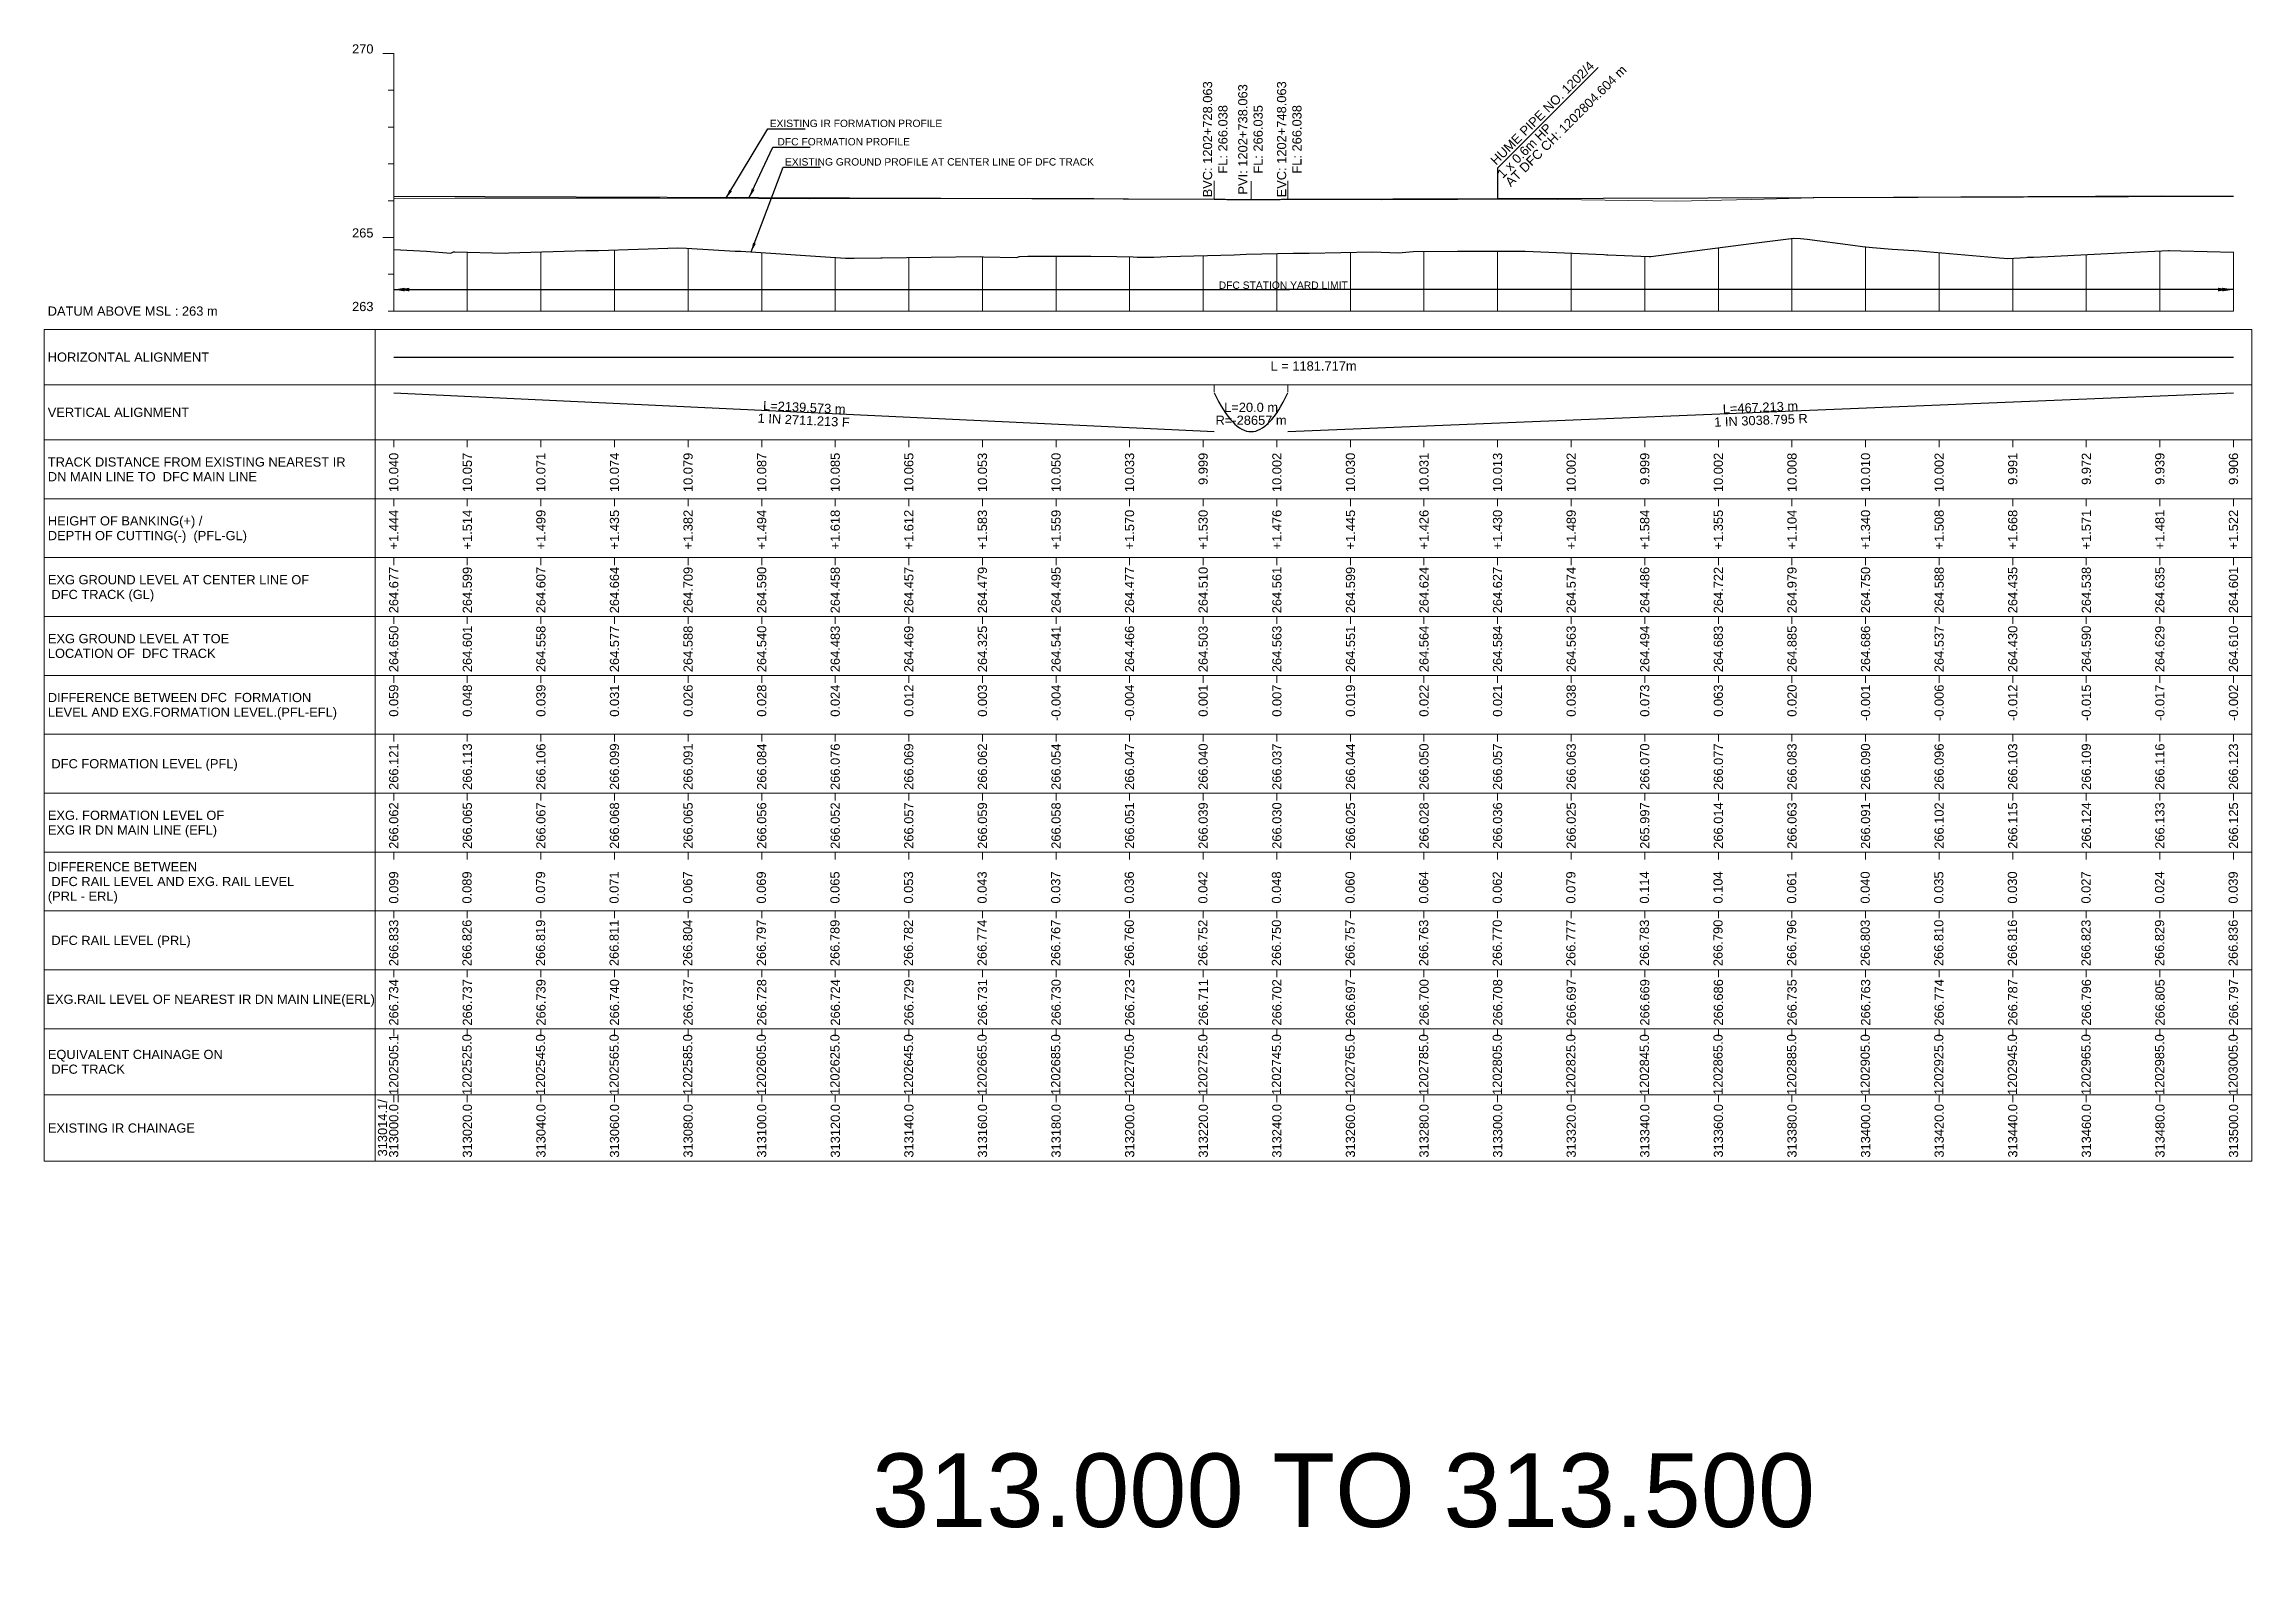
# Model space of a CAD drawing. Header units: metres. Extents: x 26905 to 33492, y -12340 to -11884.
# Drawn here: x 29905 to 30505, y -12340 to -11927 of the extents above; entities that cross this region are included whole.
import ezdxf
from ezdxf.enums import TextEntityAlignment as Align

# ---------------------------------------------------------------- set-up
doc = ezdxf.new("R2010")
doc.units = ezdxf.units.M
doc.header["$MEASUREMENT"] = 0
doc.layers.get('0').update_dxf_attribs({"lineweight": 0})
for name, color, linetype, lineweight in [('C-PROF-LABL-DG', 1, 'Continuous', 25), ('LS BVC-PVI-EVC TEXT', 10, 'Continuous', 0), ('LS CUT FILL', 10, 'Continuous', 0), ('LS DATUM', 7, 'Continuous', 0), ('LS DATUM X', 7, 'Continuous', 0), ('LS DATUM Y', 7, 'Continuous', 0), ('LS DIFF. EXG.RL & PRO. RL', 10, 'Continuous', 0), ('LS DIFF. PFL & EFL', 10, 'Continuous', 0), ('LS EXG GL', 7, 'Continuous', 0), ('LS EXG IR CH', 7, 'Continuous', 0), ('LS EXG RL', 7, 'Continuous', 0), ('LS EXG. FL', 7, 'Continuous', 0), ('LS EXG. GL', 7, 'Continuous', 0), ('LS EXG. GL AT PRO. TOE', 7, 'Continuous', 0), ('LS EXG. IR CH', 7, 'Continuous', 0), ('LS EXG. RL', 7, 'Continuous', 0), ('LS FRAME', 7, 'Continuous', 0), ('LS PFL-EFL', 10, 'Continuous', 0), ('LS PRL-ERL', 10, 'Continuous', 0), ('LS PRO FL', 10, 'Continuous', 0), ('LS PRO. CUT & FILL', 10, 'Continuous', 0), ('LS PRO. DFCC CH', 10, 'Continuous', 0), ('LS PRO. FL', 10, 'Continuous', 0), ('LS PRO. RL', 10, 'Continuous', 0), ('LS PROFILE EXG FL', 7, 'Continuous', 25), ('LS PROFILE EXG GL', 7, 'Continuous', 30), ('LS PROFILE PRO FL', 1, 'Continuous', 30), ('LS TICKS', 7, 'Continuous', 0), ('LS TRACK CENTER', 10, 'Continuous', 0), ("LS TRACK CENTER's", 10, 'Continuous', 0), ('Profile Grid', 7, 'Continuous', 0)]:
    doc.layers.add(name, color=color, linetype=linetype, lineweight=lineweight)
for name, color, linetype in [("LS BRIDGE'S", 7, 'Continuous'), ('LS DRAIN CULVERT', 10, 'Continuous'), ('LS HORIZONTAL ALIGNMENT', 10, 'Continuous'), ('LS VERTICAL ALIGNMENT', 10, 'Continuous'), ('ref text', 3, 'Continuous'), ('STATION YARD LIMIT IN LS', 7, 'Continuous')]:
    doc.layers.add(name, color=color, linetype=linetype)
doc.styles.add('Arial', font='arial.ttf')
doc.styles.get("Standard").update_dxf_attribs({"font": 'arial.ttf'})
doc.styles.add('Style-Arial', font='arial.ttf')
doc.styles.add('StyleArial', font='arial.ttf')
doc.dimstyles.get("Standard").update_dxf_attribs({"dimtxt": 0.18, "dimasz": 0.18, "dimexe": 0.18, "dimexo": 0.0625, "dimgap": 0.09, "dimtad": 0, "dimtih": 1, "dimtoh": 1, "dimdec": 4, "dimzin": 0, "dimdsep": 46, "dimtxsty": 'Standard', "dimcen": 0.09, "dimadec": 0, "dimazin": 0, "dimtfac": 1, "dimtdec": 4, "dimtofl": 0, "dimtmove": 0, "dimatfit": 3, "dimfxl": 1, "dimtolj": 1, "dimtzin": 0, "dimarcsym": 0})

msp = doc.modelspace()

# ---------------------------------------------------------------- texts
at = {"layer": 'C-PROF-LABL-DG', "color": 1, "linetype": 'Continuous', "lineweight": 25, "char_height": 2.5, "attachment_point": 5, "rotation": 90, "style": 'Arial'}
for s, insert in [('BVC: 1202+728.063\\PFL: 266.038', (30223.27, -11953.32)), ('PVI: 1202+738.063\\PFL: 266.035', (30232.85, -11953.34)), ('EVC: 1202+748.063\\PFL: 266.038', (30243.39, -11953.32))]:
    msp.add_mtext(s, dxfattribs=dict(at, insert=insert))
at = {"layer": "LS BRIDGE'S", "color": 10}
for s, p in [('HUME PIPE NO. 1202/4', (30299.58, -11960.52)), ('AT DFC CH: 1202804.604 m', (30303.6, -11966.39)), ('1 x 0.6m HP', (30301.4, -11964.1))]:
    msp.add_text(s, height=2.5, rotation=45, dxfattribs=at).set_placement(p)
at = {"layer": 'LS CUT FILL', "style": 'Style-Arial'}
for s, p in [('+1.444', (30000, -12054)), ('+1.514', (30020, -12054)), ('+1.499', (30039.99, -12054)), ('+1.435', (30059.99, -12054)), ('+1.382', (30080, -12054)), ('+1.494', (30100, -12054)), ('+1.618', (30119.98, -12054)), ('+1.612', (30139.98, -12054)), ('+1.583', (30159.99, -12054)), ('+1.559', (30179.99, -12054)), ('+1.570', (30199.97, -12054)), ('+1.530', (30219.97, -12054)), ('+1.476', (30240.01, -12054)), ('+1.445', (30260.01, -12054)), ('+1.426', (30279.98, -12054)), ('+1.430', (30299.98, -12054)), ('+1.489', (30319.99, -12054)), ('+1.584', (30339.99, -12054)), ('+1.355', (30359.99, -12054)), ('+1.104', (30379.99, -12054)), ('+1.340', (30399.99, -12054)), ('+1.508', (30419.99, -12054)), ('+1.668', (30439.99, -12054)), ('+1.571', (30459.98, -12054)), ('+1.481', (30479.97, -12054)), ('+1.522', (30499.98, -12054))]:
    msp.add_text(s, height=2.5, rotation=90, dxfattribs=at).set_placement(p, align=Align.MIDDLE_RIGHT)
at = {"layer": 'LS DATUM', "color": 7, "style": 'StyleArial'}
msp.add_text('DATUM ABOVE MSL : 263 m', height=2.5, rotation=0.00003, dxfattribs=at).set_placement((29905.97, -12000), align=Align.MIDDLE_LEFT)
at = {"layer": 'LS DATUM Y', "color": 7, "lineweight": 0, "style": 'Style-Arial'}
for s, p in [('270', (29994.5, -11930)), ('270', (29994.5, -11930)), ('265', (29994.5, -11980)), ('263', (29994.5, -12000))]:
    msp.add_text(s, height=2.5, dxfattribs=at).set_placement(p, align=Align.RIGHT)
at = {"layer": 'LS DIFF. EXG.RL & PRO. RL', "color": 10, "style": 'StyleArial'}
for s, p in [('DIFFERENCE BETWEEN ', (29906, -12151)), (' DFC RAIL LEVEL AND EXG. RAIL LEVEL ', (29906, -12155)), ('(PRL - ERL)', (29906, -12159))]:
    msp.add_text(s, height=2.5, rotation=0.00003, dxfattribs=at).set_placement(p, align=Align.MIDDLE_LEFT)
at = {"layer": 'LS DIFF. PFL & EFL', "color": 10, "style": 'StyleArial'}
for s, p in [('DIFFERENCE BETWEEN DFC  FORMATION ', (29906, -12105)), ('LEVEL AND EXG.FORMATION LEVEL.(PFL-EFL)', (29906, -12109))]:
    msp.add_text(s, height=2.5, rotation=0.00003, dxfattribs=at).set_placement(p, align=Align.MIDDLE_LEFT)
at = {"layer": 'LS EXG GL', "style": 'Style-Arial'}
for s, p in [('264.677', (30000, -12069.5)), ('264.599', (30020, -12069.5)), ('264.607', (30039.99, -12069.5)), ('264.664', (30059.99, -12069.5)), ('264.709', (30080, -12069.5)), ('264.590', (30100, -12069.5)), ('264.458', (30119.98, -12069.5)), ('264.457', (30139.98, -12069.5)), ('264.479', (30159.99, -12069.5)), ('264.495', (30179.99, -12069.5)), ('264.477', (30199.97, -12069.5)), ('264.510', (30219.97, -12069.5)), ('264.561', (30240.01, -12069.5)), ('264.599', (30260.01, -12069.5)), ('264.624', (30279.98, -12069.5)), ('264.627', (30299.98, -12069.5)), ('264.574', (30319.99, -12069.5)), ('264.486', (30339.99, -12069.5)), ('264.722', (30359.99, -12069.5)), ('264.979', (30379.99, -12069.5)), ('264.750', (30399.99, -12069.5)), ('264.588', (30419.99, -12069.5)), ('264.435', (30439.99, -12069.5)), ('264.538', (30459.98, -12069.5)), ('264.635', (30479.97, -12069.5)), ('264.601', (30499.98, -12069.5))]:
    msp.add_text(s, height=2.5, rotation=90, dxfattribs=at).set_placement(p, align=Align.MIDDLE_RIGHT)
at = {"layer": 'LS EXG IR CH', "lineweight": 0, "style": 'Style-Arial'}
for s, p in [('313014.1/', (29996.95, -12214.18)), ('313000.0', (30000, -12215.47)), ('313020.0', (30020, -12215.47)), ('313040.0', (30040, -12215.47)), ('313060.0', (30060, -12215.47)), ('313080.0', (30080, -12215.47)), ('313100.0', (30100, -12215.47)), ('313120.0', (30120, -12215.47)), ('313140.0', (30140, -12215.47)), ('313160.0', (30160, -12215.47)), ('313180.0', (30180, -12215.47)), ('313200.0', (30200, -12215.47)), ('313220.0', (30220, -12215.47)), ('313240.0', (30240, -12215.47)), ('313260.0', (30260, -12215.47)), ('313280.0', (30280, -12215.47)), ('313300.0', (30300, -12215.47)), ('313320.0', (30320, -12215.47)), ('313340.0', (30340, -12215.47)), ('313360.0', (30360, -12215.47)), ('313380.0', (30380, -12215.47)), ('313400.0', (30400, -12215.47)), ('313420.0', (30420, -12215.47)), ('313440.0', (30440, -12215.47)), ('313460.0', (30460, -12215.47)), ('313480.0', (30480, -12215.47)), ('313500.0', (30500, -12215.47))]:
    msp.add_text(s, height=2.5, rotation=90, dxfattribs=at).set_placement(p, align=Align.MIDDLE_RIGHT)
at = {"layer": 'LS EXG RL', "style": 'Style-Arial'}
for s, p in [('266.734', (30000, -12181.54)), ('266.737', (30020, -12181.54)), ('266.739', (30040, -12181.54)), ('266.740', (30060, -12181.54)), ('266.737', (30080, -12181.54)), ('266.728', (30100, -12181.54)), ('266.724', (30120, -12181.54)), ('266.729', (30140, -12181.54)), ('266.731', (30160, -12181.54)), ('266.730', (30180, -12181.54)), ('266.723', (30200, -12181.54)), ('266.711', (30220, -12181.54)), ('266.702', (30240, -12181.54)), ('266.697', (30260, -12181.54)), ('266.700', (30280, -12181.54)), ('266.708', (30300, -12181.54)), ('266.697', (30320, -12181.54)), ('266.669', (30340, -12181.54)), ('266.686', (30360, -12181.54)), ('266.735', (30380, -12181.54)), ('266.763', (30400, -12181.54)), ('266.774', (30420, -12181.54)), ('266.787', (30440, -12181.54)), ('266.796', (30460, -12181.54)), ('266.805', (30480, -12181.54)), ('266.797', (30500, -12181.54))]:
    msp.add_text(s, height=2.5, rotation=90, dxfattribs=at).set_placement(p, align=Align.MIDDLE_RIGHT)
at = {"layer": 'LS EXG. FL', "style": 'StyleArial'}
for s, p in [('EXG. FORMATION LEVEL OF', (29906, -12137)), ('EXG IR DN MAIN LINE (EFL)', (29906, -12141))]:
    msp.add_text(s, height=2.5, rotation=0.00003, dxfattribs=at).set_placement(p, align=Align.MIDDLE_LEFT)
at = {"layer": 'LS EXG. FL'}
for s, p in [('266.062', (30000, -12133.5)), ('266.065', (30020, -12133.5)), ('266.067', (30039.99, -12133.5)), ('266.068', (30059.99, -12133.5)), ('266.065', (30080, -12133.5)), ('266.056', (30100, -12133.5)), ('266.052', (30119.98, -12133.5)), ('266.057', (30139.98, -12133.5)), ('266.059', (30159.99, -12133.5)), ('266.058', (30179.99, -12133.5)), ('266.051', (30199.97, -12133.5)), ('266.039', (30219.97, -12133.5)), ('266.030', (30240.01, -12133.5)), ('266.025', (30260.01, -12133.5)), ('266.028', (30279.98, -12133.5)), ('266.036', (30299.98, -12133.5)), ('266.025', (30319.99, -12133.5)), ('265.997', (30339.99, -12133.5)), ('266.014', (30359.99, -12133.5)), ('266.063', (30379.99, -12133.5)), ('266.091', (30399.99, -12133.5)), ('266.102', (30419.99, -12133.5)), ('266.115', (30439.99, -12133.5)), ('266.124', (30459.98, -12133.5)), ('266.133', (30479.97, -12133.5)), ('266.125', (30499.98, -12133.5))]:
    msp.add_text(s, height=2.5, rotation=90, dxfattribs=at).set_placement(p, align=Align.MIDDLE_RIGHT)
at = {"layer": 'LS EXG. GL', "color": 7, "style": 'StyleArial'}
for s, p in [('EXG GROUND LEVEL AT CENTER LINE OF ', (29906, -12073)), (' DFC TRACK (GL)', (29906, -12077))]:
    msp.add_text(s, height=2.5, rotation=0.00003, dxfattribs=at).set_placement(p, align=Align.MIDDLE_LEFT)
at = {"layer": 'LS EXG. GL AT PRO. TOE', "color": 7, "style": 'StyleArial'}
for s, p in [('EXG GROUND LEVEL AT TOE', (29906, -12089)), ('LOCATION OF  DFC TRACK', (29906, -12093))]:
    msp.add_text(s, height=2.5, rotation=0.00003, dxfattribs=at).set_placement(p, align=Align.MIDDLE_LEFT)
at = {"layer": 'LS EXG. GL AT PRO. TOE'}
for s, p in [('264.650', (30000, -12085.5)), ('264.601', (30020, -12085.5)), ('264.558', (30039.99, -12085.5)), ('264.577', (30059.99, -12085.5)), ('264.588', (30080, -12085.5)), ('264.540', (30100, -12085.5)), ('264.483', (30119.98, -12085.5)), ('264.469', (30139.98, -12085.5)), ('264.325', (30159.99, -12085.5)), ('264.541', (30179.99, -12085.5)), ('264.466', (30199.97, -12085.5)), ('264.503', (30219.97, -12085.5)), ('264.563', (30240.01, -12085.5)), ('264.551', (30260.01, -12085.5)), ('264.564', (30279.98, -12085.5)), ('264.584', (30299.98, -12085.5)), ('264.563', (30319.99, -12085.5)), ('264.494', (30339.99, -12085.5)), ('264.683', (30359.99, -12085.5)), ('264.885', (30379.99, -12085.5)), ('264.686', (30399.99, -12085.5)), ('264.537', (30419.99, -12085.5)), ('264.430', (30439.99, -12085.5)), ('264.590', (30459.98, -12085.5)), ('264.629', (30479.97, -12085.5)), ('264.610', (30499.98, -12085.5))]:
    msp.add_text(s, height=2.5, rotation=90, dxfattribs=at).set_placement(p, align=Align.MIDDLE_RIGHT)
at = {"layer": 'LS EXG. IR CH', "style": 'StyleArial'}
msp.add_text('EXISTING IR CHAINAGE', height=2.5, rotation=0.00003, dxfattribs=at).set_placement((29906, -12222), align=Align.MIDDLE_LEFT)
at = {"layer": 'LS EXG. RL', "style": 'StyleArial'}
msp.add_text('EXG.RAIL LEVEL OF NEAREST IR DN MAIN LINE(ERL)', height=2.5, rotation=0.00003, dxfattribs=at).set_placement((29905.61, -12187), align=Align.MIDDLE_LEFT)
at = {"layer": 'LS HORIZONTAL ALIGNMENT', "style": 'StyleArial'}
msp.add_text('HORIZONTAL ALIGNMENT', height=2.5, rotation=0.00003, dxfattribs=at).set_placement((29905.97, -12012.5), align=Align.MIDDLE_LEFT)
at = {"layer": 'LS HORIZONTAL ALIGNMENT', "insert": (30249.99, -12014.92), "char_height": 2.5, "attachment_point": 5, "line_spacing_factor": 0.6, "style": 'Style-Arial'}
msp.add_mtext('L = 1181.717m', dxfattribs=at)
at = {"layer": 'LS PFL-EFL'}
for s, p in [('0.059', (30000, -12101.5)), ('0.048', (30020, -12101.5)), ('0.039', (30039.99, -12101.5)), ('0.031', (30059.99, -12101.5)), ('0.026', (30080, -12101.5)), ('0.028', (30100, -12101.5)), ('0.024', (30119.98, -12101.5)), ('0.012', (30139.98, -12101.5)), ('0.003', (30159.99, -12101.5)), ('-0.004', (30179.99, -12101.5)), ('-0.004', (30199.97, -12101.5)), ('0.001', (30219.97, -12101.5)), ('0.007', (30240.01, -12101.5)), ('0.019', (30260.01, -12101.5)), ('0.022', (30279.98, -12101.5)), ('0.021', (30299.98, -12101.5)), ('0.038', (30319.99, -12101.5)), ('0.073', (30339.99, -12101.5)), ('0.063', (30359.99, -12101.5)), ('0.020', (30379.99, -12101.5)), ('-0.001', (30399.99, -12101.5)), ('-0.006', (30419.99, -12101.5)), ('-0.012', (30439.99, -12101.5)), ('-0.015', (30459.98, -12101.5)), ('-0.017', (30479.97, -12101.5)), ('-0.002', (30499.98, -12101.5))]:
    msp.add_text(s, height=2.5, rotation=90, dxfattribs=at).set_placement(p, align=Align.MIDDLE_RIGHT)
at = {"layer": 'LS PRL-ERL'}
for s, p in [('0.099', (30001.25, -12161)), ('0.089', (30021.15, -12161)), ('0.079', (30041.15, -12161)), ('0.071', (30061.15, -12161)), ('0.067', (30081.15, -12161)), ('0.069', (30101.15, -12161)), ('0.065', (30121.15, -12161)), ('0.053', (30141.15, -12161)), ('0.043', (30161.15, -12161)), ('0.037', (30181.15, -12161)), ('0.036', (30201.15, -12161)), ('0.042', (30221.15, -12161)), ('0.048', (30241.15, -12161)), ('0.060', (30261.15, -12161)), ('0.064', (30281.15, -12161)), ('0.062', (30301.15, -12161)), ('0.079', (30321.15, -12161)), ('0.114', (30341.15, -12161)), ('0.104', (30361.15, -12161)), ('0.061', (30381.15, -12161)), ('0.040', (30401.15, -12161)), ('0.035', (30421.15, -12161)), ('0.030', (30441.15, -12161)), ('0.027', (30461.15, -12161)), ('0.024', (30481.15, -12161)), ('0.039', (30501.15, -12161)), ('266.833', (30001.25, -12178)), ('266.826', (30021.15, -12178)), ('266.819', (30041.15, -12178)), ('266.811', (30061.15, -12178)), ('266.804', (30081.15, -12178)), ('266.797', (30101.15, -12178)), ('266.789', (30121.15, -12178)), ('266.782', (30141.15, -12178)), ('266.774', (30161.15, -12178)), ('266.767', (30181.15, -12178)), ('266.760', (30201.15, -12178)), ('266.752', (30221.15, -12178)), ('266.750', (30241.15, -12178)), ('266.757', (30261.15, -12178)), ('266.763', (30281.15, -12178)), ('266.770', (30301.15, -12178)), ('266.777', (30321.15, -12178)), ('266.783', (30341.15, -12178)), ('266.790', (30361.15, -12178)), ('266.796', (30381.15, -12178)), ('266.803', (30401.15, -12178)), ('266.810', (30421.15, -12178)), ('266.816', (30441.15, -12178)), ('266.823', (30461.15, -12178)), ('266.829', (30481.15, -12178)), ('266.836', (30501.15, -12178))]:
    msp.add_text(s, height=2.5, rotation=90, dxfattribs=at).set_placement(p)
at = {"layer": 'LS PRO FL', "style": 'Style-Arial'}
for s, p in [('266.121', (30000, -12117.5)), ('266.113', (30020, -12117.5)), ('266.106', (30039.99, -12117.5)), ('266.099', (30059.99, -12117.5)), ('266.091', (30080, -12117.5)), ('266.084', (30100, -12117.5)), ('266.076', (30119.98, -12117.5)), ('266.069', (30139.98, -12117.5)), ('266.062', (30159.99, -12117.5)), ('266.054', (30179.99, -12117.5)), ('266.047', (30199.97, -12117.5)), ('266.040', (30219.97, -12117.5)), ('266.037', (30240.01, -12117.5)), ('266.044', (30260.01, -12117.5)), ('266.050', (30279.98, -12117.5)), ('266.057', (30299.98, -12117.5)), ('266.063', (30319.99, -12117.5)), ('266.070', (30339.99, -12117.5)), ('266.077', (30359.99, -12117.5)), ('266.083', (30379.99, -12117.5)), ('266.090', (30399.99, -12117.5)), ('266.096', (30419.99, -12117.5)), ('266.103', (30439.99, -12117.5)), ('266.109', (30459.98, -12117.5)), ('266.116', (30479.97, -12117.5)), ('266.123', (30499.98, -12117.5))]:
    msp.add_text(s, height=2.5, rotation=90, dxfattribs=at).set_placement(p, align=Align.MIDDLE_RIGHT)
at = {"layer": 'LS PRO. CUT & FILL', "color": 10, "style": 'StyleArial'}
for s, p in [('HEIGHT OF BANKING(+) /', (29906, -12057)), ('DEPTH OF CUTTING(-)  (PFL-GL)', (29906, -12061))]:
    msp.add_text(s, height=2.5, rotation=0.00003, dxfattribs=at).set_placement(p, align=Align.MIDDLE_LEFT)
at = {"layer": 'LS PRO. DFCC CH'}
for s, p in [('1202505.1', (30001.25, -12213)), ('1202525.0', (30021.15, -12213)), ('1202545.0', (30041.15, -12213)), ('1202565.0', (30061.15, -12213)), ('1202585.0', (30081.15, -12213)), ('1202605.0', (30101.15, -12213)), ('1202625.0', (30121.15, -12213)), ('1202645.0', (30141.15, -12213)), ('1202665.0', (30161.15, -12213)), ('1202685.0', (30181.15, -12213)), ('1202705.0', (30201.15, -12213)), ('1202725.0', (30221.15, -12213)), ('1202745.0', (30241.15, -12213)), ('1202765.0', (30261.15, -12213)), ('1202785.0', (30281.15, -12213)), ('1202805.0', (30301.15, -12213)), ('1202825.0', (30321.15, -12213)), ('1202845.0', (30341.15, -12213)), ('1202865.0', (30361.15, -12213)), ('1202885.0', (30381.15, -12213)), ('1202905.0', (30401.15, -12213)), ('1202925.0', (30421.15, -12213)), ('1202945.0', (30441.15, -12213)), ('1202965.0', (30461.15, -12213)), ('1202985.0', (30481.15, -12213)), ('1203005.0', (30501.15, -12213))]:
    msp.add_text(s, height=2.5, rotation=90, dxfattribs=at).set_placement(p)
at = {"layer": 'LS PRO. DFCC CH', "color": 10, "style": 'Style-Arial'}
for s, p in [('EQUIVALENT CHAINAGE ON ', (29906, -12202)), (' DFC TRACK', (29906, -12206))]:
    msp.add_text(s, height=2.5, rotation=0.00003, dxfattribs=at).set_placement(p, align=Align.MIDDLE_LEFT)
at = {"layer": 'LS PRO. FL', "color": 10, "style": 'StyleArial'}
msp.add_text(' DFC FORMATION LEVEL (PFL) ', height=2.5, rotation=0.00003, dxfattribs=at).set_placement((29906, -12123), align=Align.MIDDLE_LEFT)
at = {"layer": 'LS PRO. RL', "color": 10, "style": 'StyleArial'}
msp.add_text(' DFC RAIL LEVEL (PRL)', height=2.5, rotation=0.00003, dxfattribs=at).set_placement((29906, -12171), align=Align.MIDDLE_LEFT)
at = {"layer": 'LS PROFILE EXG FL', "color": 7, "linetype": 'Continuous', "lineweight": 0, "style": 'Style-Arial'}
msp.add_text('EXISTING IR FORMATION PROFILE', height=2, dxfattribs=at).set_placement((30102.18, -11949.99, 0))
at = {"layer": 'LS PROFILE EXG GL', "color": 7, "lineweight": 0, "style": 'Style-Arial'}
msp.add_text('EXISTING GROUND PROFILE AT CENTER LINE OF DFC TRACK', height=2, dxfattribs=at).set_placement((30106.33, -11960.45, 0))
at = {"layer": 'LS PROFILE PRO FL', "style": 'Style-Arial'}
msp.add_text('  DFC FORMATION PROFILE', height=2, dxfattribs=at).set_placement((30102.73, -11954.97))
at = {"layer": 'LS TRACK CENTER'}
for s, p in [('10.040', (30000, -12038.5)), ('10.057', (30020, -12038.5)), ('10.071', (30039.99, -12038.5)), ('10.074', (30059.99, -12038.5)), ('10.079', (30080, -12038.5)), ('10.087', (30100, -12038.5)), ('10.085', (30119.98, -12038.5)), ('10.065', (30139.98, -12038.5)), ('10.053', (30159.99, -12038.5)), ('10.050', (30179.99, -12038.5)), ('10.033', (30199.97, -12038.5)), ('9.999', (30219.97, -12038.5)), ('10.002', (30240.01, -12038.5)), ('10.030', (30260.01, -12038.5)), ('10.031', (30279.98, -12038.5)), ('10.013', (30299.98, -12038.5)), ('10.002', (30319.99, -12038.5)), ('9.999', (30339.99, -12038.5)), ('10.002', (30359.99, -12038.5)), ('10.008', (30379.99, -12038.5)), ('10.010', (30399.99, -12038.5)), ('10.002', (30419.99, -12038.5)), ('9.991', (30439.99, -12038.5)), ('9.972', (30459.98, -12038.5)), ('9.939', (30479.97, -12038.5)), ('9.906', (30499.98, -12038.5))]:
    msp.add_text(s, height=2.5, rotation=90, dxfattribs=at).set_placement(p, align=Align.MIDDLE_RIGHT)
at = {"layer": "LS TRACK CENTER's", "color": 10, "style": 'StyleArial'}
for s, p in [('TRACK DISTANCE FROM EXISTING NEAREST IR ', (29906, -12041)), ('DN MAIN LINE TO  DFC MAIN LINE', (29906, -12045))]:
    msp.add_text(s, height=2.5, rotation=0.00003, dxfattribs=at).set_placement(p, align=Align.MIDDLE_LEFT)
at = {"layer": 'LS VERTICAL ALIGNMENT', "style": 'StyleArial'}
msp.add_text('VERTICAL ALIGNMENT', height=2.5, rotation=0.00003, dxfattribs=at).set_placement((29905.97, -12027.5), align=Align.MIDDLE_LEFT)
at = {"layer": 'LS VERTICAL ALIGNMENT', "char_height": 2.5, "attachment_point": 5, "line_spacing_factor": 0.84, "style": 'Style-Arial'}
for s, insert, rotation in [('L=2139.573 m\\P1 IN 2711.213 F', (30111.5, -12027.92), 357.30427), ('L=467.213 m\\P1 IN 3038.795 R', (30371.49, -12027.92), 2.33984)]:
    msp.add_mtext(s, dxfattribs=dict(at, insert=insert, rotation=rotation))
at = {"layer": 'LS VERTICAL ALIGNMENT', "insert": (30233.01, -12027.92), "char_height": 2.5, "attachment_point": 5, "line_spacing_factor": 0.84, "style": 'Style-Arial'}
msp.add_mtext('L=20.0 m\\PR=-28657 m', dxfattribs=at)
at = {"layer": 'ref text', "color": 3, "insert": (30130, -12330.71), "char_height": 20, "width": 256.3165, "attachment_point": 7, "bg_fill": 3, "box_fill_scale": 1.5, "bg_fill_color": 256, "bg_fill_transparency": 0}
msp.add_mtext('313.000 TO 313.500', dxfattribs=at)
at = {"layer": 'STATION YARD LIMIT IN LS', "color": 10, "lineweight": 15, "insert": (30241.75, -11992.97), "char_height": 2, "attachment_point": 5, "rotation": 0.00003, "line_spacing_factor": 0.84, "style": 'Style-Arial'}
msp.add_mtext('DFC STATION YARD LIMIT', dxfattribs=at)

# ---------------------------------------------------------------- linework, layer by layer
msp.add_lwpolyline([(29905, -12005), (29995, -12005)])
at = {"layer": 'LS BVC-PVI-EVC TEXT'}
for p, q in [((30223.01, -11969.62), (30223.01, -11964.62)), ((30233.01, -11969.65), (30233.01, -11964.65)), ((30243.01, -11969.62), (30243.01, -11964.62))]:
    msp.add_line(p, q, dxfattribs=at)
at = {"layer": 'LS DATUM X', "color": 7, "linetype": 'Continuous', "lineweight": 0}
msp.add_line((30000, -12000), (30499.98, -12000), dxfattribs=at)
at = {"layer": 'LS DATUM Y', "color": 7, "linetype": 'Continuous', "lineweight": 0}
for p, q in [((29997, -11930), (30000, -11930)), ((29997, -11930), (30000, -11930)), ((30000, -12000), (30000, -11930)), ((29998.5, -11940), (30000, -11940)), ((29998.5, -11950), (30000, -11950)), ((29998.5, -11960), (30000, -11960)), ((29998.5, -11970), (30000, -11970)), ((29997, -11980), (30000, -11980)), ((29998.5, -11990), (30000, -11990)), ((29998.5, -12000), (30000, -12000))]:
    msp.add_line(p, q, dxfattribs=at)
at = {"layer": 'LS DRAIN CULVERT'}
msp.add_lwpolyline([(30327.31, -11933.8), (30299.98, -11961.13), (30299.98, -11969.43)], dxfattribs=at)
at = {"layer": 'LS FRAME'}
for points in [[(29995, -12231), (29905, -12231), (29905, -12005)], [(29995, -12020), (29905, -12020)], [(29995, -12035), (29905, -12035)], [(29995, -12051), (29905, -12051)], [(29905, -12051), (29995, -12051)], [(29995, -12067), (29905, -12067)], [(29905, -12067), (29995, -12067)], [(29995, -12083), (29905, -12083)], [(29905, -12083), (29995, -12083)], [(29995, -12099), (29905, -12099)], [(29995, -12115), (29905, -12115)], [(29905, -12115), (29995, -12115)], [(29995, -12131), (29905, -12131)], [(29905, -12131), (29995, -12131)], [(29995, -12147), (29905, -12147)], [(29905, -12147), (29995, -12147)], [(29995, -12163), (29905, -12163)], [(29905, -12163), (29995, -12163)], [(29995, -12179), (29905, -12179)], [(29995, -12195), (29905, -12195)], [(29995, -12213), (29905, -12213)]]:
    msp.add_lwpolyline(points, dxfattribs=at)
at = {"layer": 'LS FRAME', "color": 7, "linetype": 'Continuous', "lineweight": 0, "flags": 128}
for points in [[(29995, -12020), (30504.98, -12020), (30504.98, -12005), (29995, -12005), (29995, -12020)], [(29995, -12035), (30504.98, -12035), (30504.98, -12020), (29995, -12020), (29995, -12035)], [(29995, -12051), (30504.98, -12051), (30504.98, -12035), (29995, -12035), (29995, -12051)], [(29995, -12067), (30504.98, -12067), (30504.98, -12051), (29995, -12051), (29995, -12067)], [(29995, -12083), (30504.98, -12083), (30504.98, -12067), (29995, -12067), (29995, -12083)], [(29995, -12099), (30504.98, -12099), (30504.98, -12083), (29995, -12083), (29995, -12099)], [(29995, -12115), (30504.98, -12115), (30504.98, -12099), (29995, -12099), (29995, -12115)], [(29995, -12131), (30504.98, -12131), (30504.98, -12115), (29995, -12115), (29995, -12131)], [(29995, -12147), (30504.98, -12147), (30504.98, -12131), (29995, -12131), (29995, -12147)], [(29995, -12163), (30504.98, -12163), (30504.98, -12147), (29995, -12147), (29995, -12163)], [(29995, -12179), (30504.98, -12179), (30504.98, -12163), (29995, -12163), (29995, -12179)], [(29995, -12195), (30504.98, -12195), (30504.98, -12179), (29995, -12179), (29995, -12195)], [(29995, -12213), (30504.98, -12213), (30504.98, -12195), (29995, -12195), (29995, -12213)], [(29995, -12231), (30504.98, -12231), (30504.98, -12213), (29995, -12213), (29995, -12231)]]:
    msp.add_lwpolyline(points, close=True, dxfattribs=at)
at = {"layer": 'LS HORIZONTAL ALIGNMENT', "flags": 128}
msp.add_lwpolyline([(30000, -12012.5), (30499.98, -12012.5)], dxfattribs=at)
at = {"layer": 'LS PROFILE EXG FL', "lineweight": 0}
msp.add_lwpolyline([(30000, -11969.38), (30016.62, -11969.35), (30035.16, -11969.33), (30072.31, -11969.31), (30092.77, -11969.41), (30113.07, -11969.5), (30152.01, -11969.4), (30190.24, -11969.43), (30209.16, -11969.54), (30228.25, -11969.67), (30268.43, -11969.77), (30309.91, -11969.6), (30329.24, -11969.88), (30348.65, -11970.15), (30369, -11969.64), (30389.26, -11969.14), (30407.62, -11969.05), (30444.09, -11968.83), (30462.52, -11968.75), (30480.31, -11968.67), (30497.9, -11968.75), (30500, -11968.75)], dxfattribs=at)
at = {"layer": 'LS PROFILE EXG GL', "flags": 128}
msp.add_lwpolyline([(30000, -11983.23), (30008.89, -11983.76), (30015.48, -11984.25), (30016.24, -11983.94), (30016.61, -11983.93), (30016.61, -11983.93), (30030.26, -11984.23), (30031.28, -11984.2), (30031.28, -11984.2), (30031.28, -11984.2), (30052.31, -11983.55), (30053.92, -11983.52), (30055.62, -11983.49), (30055.62, -11983.49), (30077.23, -11982.83), (30079.6, -11982.88), (30092.76, -11983.72), (30094.33, -11983.75), (30094.33, -11983.75), (30094.35, -11983.72), (30122.79, -11985.6), (30124.97, -11985.64), (30125.15, -11985.65), (30125.17, -11985.65), (30132.42, -11985.53), (30132.71, -11985.54), (30159.4, -11985.14), (30160.28, -11985.24), (30160.28, -11985.24), (30169.29, -11985.45), (30170.09, -11985.16), (30170.09, -11985.16), (30172.29, -11985.06), (30173.53, -11985.06), (30179.52, -11985.05), (30189.44, -11985.04), (30196.56, -11985.18), (30200.99, -11985.24), (30202.04, -11985.33), (30206.55, -11985.36), (30210.16, -11985.17), (30228.42, -11984.67), (30231.64, -11984.55), (30231.64, -11984.55), (30244.48, -11984.3), (30248.75, -11984.22), (30265.96, -11983.9), (30273.08, -11984.14), (30273.08, -11984.14), (30277.05, -11983.77), (30289.06, -11983.7), (30294.68, -11983.76), (30304.38, -11983.7), (30304.38, -11983.7), (30307.52, -11983.72), (30328.88, -11984.65), (30329.55, -11984.68), (30329.94, -11984.7), (30341.23, -11985.19), (30341.62, -11985.15), (30368.92, -11981.63), (30368.92, -11981.63), (30378.36, -11980.41), (30380.52, -11980.15), (30382.3, -11980.3), (30384.11, -11980.49), (30396.56, -11982.05), (30396.56, -11982.05), (30399.16, -11982.41), (30401.85, -11982.69), (30407.26, -11983.15), (30407.26, -11983.15), (30410.28, -11983.34), (30414.49, -11983.65), (30414.49, -11983.65), (30435.33, -11985.44), (30435.33, -11985.44), (30438.67, -11985.71), (30443.68, -11985.46), (30444.04, -11985.33), (30445.68, -11985.31), (30449.55, -11985.14), (30449.55, -11985.14), (30474.71, -11983.87), (30480.52, -11983.63), (30480.52, -11983.63), (30482.34, -11983.53), (30482.49, -11983.53), (30485.65, -11983.58), (30499.98, -11983.99)], dxfattribs=at)
at = {"layer": 'LS PROFILE PRO FL', "flags": 128}
msp.add_lwpolyline([(30000, -11968.79), (30223.01, -11969.62), (30223.43, -11969.62), (30223.86, -11969.62), (30224.28, -11969.62), (30224.71, -11969.62), (30225.13, -11969.62), (30225.56, -11969.62), (30225.98, -11969.62), (30226.41, -11969.63), (30226.83, -11969.63), (30227.26, -11969.63), (30227.69, -11969.63), (30228.11, -11969.63), (30228.54, -11969.63), (30228.96, -11969.63), (30229.39, -11969.63), (30229.81, -11969.63), (30230.24, -11969.63), (30230.66, -11969.63), (30231.09, -11969.63), (30231.52, -11969.63), (30231.94, -11969.63), (30232.37, -11969.63), (30232.79, -11969.63), (30233.22, -11969.63), (30233.64, -11969.63), (30234.07, -11969.63), (30234.49, -11969.63), (30234.92, -11969.63), (30235.35, -11969.63), (30235.77, -11969.63), (30236.2, -11969.63), (30236.62, -11969.63), (30237.05, -11969.63), (30237.47, -11969.63), (30237.9, -11969.63), (30238.32, -11969.63), (30238.75, -11969.63), (30239.18, -11969.63), (30239.6, -11969.63), (30240.03, -11969.63), (30240.45, -11969.63), (30240.88, -11969.63), (30241.3, -11969.62), (30241.73, -11969.62), (30242.15, -11969.62), (30242.58, -11969.62), (30243.01, -11969.62), (30499.98, -11968.77)], dxfattribs=at)
at = {"layer": 'LS TICKS', "color": 7, "linetype": 'Continuous', "lineweight": 0, "flags": 128}
for points in [[(30223.01, -12022), (30223.01, -12020)], [(30243.01, -12022), (30243.01, -12020)], [(30000, -12037), (30000, -12035)], [(30020, -12037), (30020, -12035)], [(30039.99, -12037), (30039.99, -12035)], [(30059.99, -12037), (30059.99, -12035)], [(30080, -12037), (30080, -12035)], [(30100, -12037), (30100, -12035)], [(30119.98, -12037), (30119.98, -12035)], [(30139.98, -12037), (30139.98, -12035)], [(30159.99, -12037), (30159.99, -12035)], [(30179.99, -12037), (30179.99, -12035)], [(30199.97, -12037), (30199.97, -12035)], [(30219.97, -12037), (30219.97, -12035)], [(30240.01, -12037), (30240.01, -12035)], [(30260.01, -12037), (30260.01, -12035)], [(30279.98, -12037), (30279.98, -12035)], [(30299.98, -12037), (30299.98, -12035)], [(30319.99, -12037), (30319.99, -12035)], [(30339.99, -12037), (30339.99, -12035)], [(30359.99, -12037), (30359.99, -12035)], [(30379.99, -12037), (30379.99, -12035)], [(30399.99, -12037), (30399.99, -12035)], [(30419.99, -12037), (30419.99, -12035)], [(30439.99, -12037), (30439.99, -12035)], [(30459.98, -12037), (30459.98, -12035)], [(30479.97, -12037), (30479.97, -12035)], [(30499.98, -12037), (30499.98, -12035)], [(30000, -12053), (30000, -12051)], [(30020, -12053), (30020, -12051)], [(30039.99, -12053), (30039.99, -12051)], [(30059.99, -12053), (30059.99, -12051)], [(30080, -12053), (30080, -12051)], [(30100, -12053), (30100, -12051)], [(30119.98, -12053), (30119.98, -12051)], [(30139.98, -12053), (30139.98, -12051)], [(30159.99, -12053), (30159.99, -12051)], [(30179.99, -12053), (30179.99, -12051)], [(30199.97, -12053), (30199.97, -12051)], [(30219.97, -12053), (30219.97, -12051)], [(30240.01, -12053), (30240.01, -12051)], [(30260.01, -12053), (30260.01, -12051)], [(30279.98, -12053), (30279.98, -12051)], [(30299.98, -12053), (30299.98, -12051)], [(30319.99, -12053), (30319.99, -12051)], [(30339.99, -12053), (30339.99, -12051)], [(30359.99, -12053), (30359.99, -12051)], [(30379.99, -12053), (30379.99, -12051)], [(30399.99, -12053), (30399.99, -12051)], [(30419.99, -12053), (30419.99, -12051)], [(30439.99, -12053), (30439.99, -12051)], [(30459.98, -12053), (30459.98, -12051)], [(30479.97, -12053), (30479.97, -12051)], [(30499.98, -12053), (30499.98, -12051)], [(30000, -12069), (30000, -12067)], [(30020, -12069), (30020, -12067)], [(30039.99, -12069), (30039.99, -12067)], [(30059.99, -12069), (30059.99, -12067)], [(30080, -12069), (30080, -12067)], [(30100, -12069), (30100, -12067)], [(30119.98, -12069), (30119.98, -12067)], [(30139.98, -12069), (30139.98, -12067)], [(30159.99, -12069), (30159.99, -12067)], [(30179.99, -12069), (30179.99, -12067)], [(30199.97, -12069), (30199.97, -12067)], [(30219.97, -12069), (30219.97, -12067)], [(30240.01, -12069), (30240.01, -12067)], [(30260.01, -12069), (30260.01, -12067)], [(30279.98, -12069), (30279.98, -12067)], [(30299.98, -12069), (30299.98, -12067)], [(30319.99, -12069), (30319.99, -12067)], [(30339.99, -12069), (30339.99, -12067)], [(30359.99, -12069), (30359.99, -12067)], [(30379.99, -12069), (30379.99, -12067)], [(30399.99, -12069), (30399.99, -12067)], [(30419.99, -12069), (30419.99, -12067)], [(30439.99, -12069), (30439.99, -12067)], [(30459.98, -12069), (30459.98, -12067)], [(30479.97, -12069), (30479.97, -12067)], [(30499.98, -12069), (30499.98, -12067)], [(30000, -12085), (30000, -12083)], [(30020, -12085), (30020, -12083)], [(30039.99, -12085), (30039.99, -12083)], [(30059.99, -12085), (30059.99, -12083)], [(30080, -12085), (30080, -12083)], [(30100, -12085), (30100, -12083)], [(30119.98, -12085), (30119.98, -12083)], [(30139.98, -12085), (30139.98, -12083)], [(30159.99, -12085), (30159.99, -12083)], [(30179.99, -12085), (30179.99, -12083)], [(30199.97, -12085), (30199.97, -12083)], [(30219.97, -12085), (30219.97, -12083)], [(30240.01, -12085), (30240.01, -12083)], [(30260.01, -12085), (30260.01, -12083)], [(30279.98, -12085), (30279.98, -12083)], [(30299.98, -12085), (30299.98, -12083)], [(30319.99, -12085), (30319.99, -12083)], [(30339.99, -12085), (30339.99, -12083)], [(30359.99, -12085), (30359.99, -12083)], [(30379.99, -12085), (30379.99, -12083)], [(30399.99, -12085), (30399.99, -12083)], [(30419.99, -12085), (30419.99, -12083)], [(30439.99, -12085), (30439.99, -12083)], [(30459.98, -12085), (30459.98, -12083)], [(30479.97, -12085), (30479.97, -12083)], [(30499.98, -12085), (30499.98, -12083)], [(30000, -12101), (30000, -12099)], [(30020, -12101), (30020, -12099)], [(30039.99, -12101), (30039.99, -12099)], [(30059.99, -12101), (30059.99, -12099)], [(30080, -12101), (30080, -12099)], [(30100, -12101), (30100, -12099)], [(30119.98, -12101), (30119.98, -12099)], [(30139.98, -12101), (30139.98, -12099)], [(30159.99, -12101), (30159.99, -12099)], [(30179.99, -12101), (30179.99, -12099)], [(30199.97, -12101), (30199.97, -12099)], [(30219.97, -12101), (30219.97, -12099)], [(30240.01, -12101), (30240.01, -12099)], [(30260.01, -12101), (30260.01, -12099)], [(30279.98, -12101), (30279.98, -12099)], [(30299.98, -12101), (30299.98, -12099)], [(30319.99, -12101), (30319.99, -12099)], [(30339.99, -12101), (30339.99, -12099)], [(30359.99, -12101), (30359.99, -12099)], [(30379.99, -12101), (30379.99, -12099)], [(30399.99, -12101), (30399.99, -12099)], [(30419.99, -12101), (30419.99, -12099)], [(30439.99, -12101), (30439.99, -12099)], [(30459.98, -12101), (30459.98, -12099)], [(30479.97, -12101), (30479.97, -12099)], [(30499.98, -12101), (30499.98, -12099)], [(30000, -12117), (30000, -12115)], [(30020, -12117), (30020, -12115)], [(30039.99, -12117), (30039.99, -12115)], [(30059.99, -12117), (30059.99, -12115)], [(30080, -12117), (30080, -12115)], [(30100, -12117), (30100, -12115)], [(30119.98, -12117), (30119.98, -12115)], [(30139.98, -12117), (30139.98, -12115)], [(30159.99, -12117), (30159.99, -12115)], [(30179.99, -12117), (30179.99, -12115)], [(30199.97, -12117), (30199.97, -12115)], [(30219.97, -12117), (30219.97, -12115)], [(30240.01, -12117), (30240.01, -12115)], [(30260.01, -12117), (30260.01, -12115)], [(30279.98, -12117), (30279.98, -12115)], [(30299.98, -12117), (30299.98, -12115)], [(30319.99, -12117), (30319.99, -12115)], [(30339.99, -12117), (30339.99, -12115)], [(30359.99, -12117), (30359.99, -12115)], [(30379.99, -12117), (30379.99, -12115)], [(30399.99, -12117), (30399.99, -12115)], [(30419.99, -12117), (30419.99, -12115)], [(30439.99, -12117), (30439.99, -12115)], [(30459.98, -12117), (30459.98, -12115)], [(30479.97, -12117), (30479.97, -12115)], [(30499.98, -12117), (30499.98, -12115)], [(30000, -12133), (30000, -12131)], [(30020, -12133), (30020, -12131)], [(30039.99, -12133), (30039.99, -12131)], [(30059.99, -12133), (30059.99, -12131)], [(30080, -12133), (30080, -12131)], [(30100, -12133), (30100, -12131)], [(30119.98, -12133), (30119.98, -12131)], [(30139.98, -12133), (30139.98, -12131)], [(30159.99, -12133), (30159.99, -12131)], [(30179.99, -12133), (30179.99, -12131)], [(30199.97, -12133), (30199.97, -12131)], [(30219.97, -12133), (30219.97, -12131)], [(30240.01, -12133), (30240.01, -12131)], [(30260.01, -12133), (30260.01, -12131)], [(30279.98, -12133), (30279.98, -12131)], [(30299.98, -12133), (30299.98, -12131)], [(30319.99, -12133), (30319.99, -12131)], [(30339.99, -12133), (30339.99, -12131)], [(30359.99, -12133), (30359.99, -12131)], [(30379.99, -12133), (30379.99, -12131)], [(30399.99, -12133), (30399.99, -12131)], [(30419.99, -12133), (30419.99, -12131)], [(30439.99, -12133), (30439.99, -12131)], [(30459.98, -12133), (30459.98, -12131)], [(30479.97, -12133), (30479.97, -12131)], [(30499.98, -12133), (30499.98, -12131)], [(30000, -12149), (30000, -12147)], [(30020, -12149), (30020, -12147)], [(30039.99, -12149), (30039.99, -12147)], [(30059.99, -12149), (30059.99, -12147)], [(30080, -12149), (30080, -12147)], [(30100, -12149), (30100, -12147)], [(30119.98, -12149), (30119.98, -12147)], [(30139.98, -12149), (30139.98, -12147)], [(30159.99, -12149), (30159.99, -12147)], [(30179.99, -12149), (30179.99, -12147)], [(30199.97, -12149), (30199.97, -12147)], [(30219.97, -12149), (30219.97, -12147)], [(30240.01, -12149), (30240.01, -12147)], [(30260.01, -12149), (30260.01, -12147)], [(30279.98, -12149), (30279.98, -12147)], [(30299.98, -12149), (30299.98, -12147)], [(30319.99, -12149), (30319.99, -12147)], [(30339.99, -12149), (30339.99, -12147)], [(30359.99, -12149), (30359.99, -12147)], [(30379.99, -12149), (30379.99, -12147)], [(30399.99, -12149), (30399.99, -12147)], [(30419.99, -12149), (30419.99, -12147)], [(30439.99, -12149), (30439.99, -12147)], [(30459.98, -12149), (30459.98, -12147)], [(30479.97, -12149), (30479.97, -12147)], [(30499.98, -12149), (30499.98, -12147)], [(30000, -12165), (30000, -12163)], [(30020, -12165), (30020, -12163)], [(30039.99, -12165), (30039.99, -12163)], [(30059.99, -12165), (30059.99, -12163)], [(30080, -12165), (30080, -12163)], [(30100, -12165), (30100, -12163)], [(30119.98, -12165), (30119.98, -12163)], [(30139.98, -12165), (30139.98, -12163)], [(30159.99, -12165), (30159.99, -12163)], [(30179.99, -12165), (30179.99, -12163)], [(30199.97, -12165), (30199.97, -12163)], [(30219.97, -12165), (30219.97, -12163)], [(30240.01, -12165), (30240.01, -12163)], [(30260.01, -12165), (30260.01, -12163)], [(30279.98, -12165), (30279.98, -12163)], [(30299.98, -12165), (30299.98, -12163)], [(30319.99, -12165), (30319.99, -12163)], [(30339.99, -12165), (30339.99, -12163)], [(30359.99, -12165), (30359.99, -12163)], [(30379.99, -12165), (30379.99, -12163)], [(30399.99, -12165), (30399.99, -12163)], [(30419.99, -12165), (30419.99, -12163)], [(30439.99, -12165), (30439.99, -12163)], [(30459.98, -12165), (30459.98, -12163)], [(30479.97, -12165), (30479.97, -12163)], [(30499.98, -12165), (30499.98, -12163)], [(30000, -12181), (30000, -12179)], [(30020, -12181), (30020, -12179)], [(30039.99, -12181), (30039.99, -12179)], [(30059.99, -12181), (30059.99, -12179)], [(30080, -12181), (30080, -12179)], [(30100, -12181), (30100, -12179)], [(30119.98, -12181), (30119.98, -12179)], [(30139.98, -12181), (30139.98, -12179)], [(30159.99, -12181), (30159.99, -12179)], [(30179.99, -12181), (30179.99, -12179)], [(30199.97, -12181), (30199.97, -12179)], [(30219.97, -12181), (30219.97, -12179)], [(30240.01, -12181), (30240.01, -12179)], [(30260.01, -12181), (30260.01, -12179)], [(30279.98, -12181), (30279.98, -12179)], [(30299.98, -12181), (30299.98, -12179)], [(30319.99, -12181), (30319.99, -12179)], [(30339.99, -12181), (30339.99, -12179)], [(30359.99, -12181), (30359.99, -12179)], [(30379.99, -12181), (30379.99, -12179)], [(30399.99, -12181), (30399.99, -12179)], [(30419.99, -12181), (30419.99, -12179)], [(30439.99, -12181), (30439.99, -12179)], [(30459.98, -12181), (30459.98, -12179)], [(30479.97, -12181), (30479.97, -12179)], [(30499.98, -12181), (30499.98, -12179)], [(30000, -12197), (30000, -12195)], [(30020, -12197), (30020, -12195)], [(30039.99, -12197), (30039.99, -12195)], [(30059.99, -12197), (30059.99, -12195)], [(30080, -12197), (30080, -12195)], [(30100, -12197), (30100, -12195)], [(30119.98, -12197), (30119.98, -12195)], [(30139.98, -12197), (30139.98, -12195)], [(30159.99, -12197), (30159.99, -12195)], [(30179.99, -12197), (30179.99, -12195)], [(30199.97, -12197), (30199.97, -12195)], [(30219.97, -12197), (30219.97, -12195)], [(30240.01, -12197), (30240.01, -12195)], [(30260.01, -12197), (30260.01, -12195)], [(30279.98, -12197), (30279.98, -12195)], [(30299.98, -12197), (30299.98, -12195)], [(30319.99, -12197), (30319.99, -12195)], [(30339.99, -12197), (30339.99, -12195)], [(30359.99, -12197), (30359.99, -12195)], [(30379.99, -12197), (30379.99, -12195)], [(30399.99, -12197), (30399.99, -12195)], [(30419.99, -12197), (30419.99, -12195)], [(30439.99, -12197), (30439.99, -12195)], [(30459.98, -12197), (30459.98, -12195)], [(30479.97, -12197), (30479.97, -12195)], [(30499.98, -12197), (30499.98, -12195)], [(30000, -12215), (30000, -12213)], [(30001.25, -12215), (30001.25, -12213)], [(30020, -12215), (30020, -12213)], [(30039.99, -12215), (30039.99, -12213)], [(30059.99, -12215), (30059.99, -12213)], [(30080, -12215), (30080, -12213)], [(30100, -12215), (30100, -12213)], [(30119.98, -12215), (30119.98, -12213)], [(30139.98, -12215), (30139.98, -12213)], [(30159.99, -12215), (30159.99, -12213)], [(30179.99, -12215), (30179.99, -12213)], [(30199.97, -12215), (30199.97, -12213)], [(30219.97, -12215), (30219.97, -12213)], [(30240.01, -12215), (30240.01, -12213)], [(30260.01, -12215), (30260.01, -12213)], [(30279.98, -12215), (30279.98, -12213)], [(30299.98, -12215), (30299.98, -12213)], [(30319.99, -12215), (30319.99, -12213)], [(30339.99, -12215), (30339.99, -12213)], [(30359.99, -12215), (30359.99, -12213)], [(30379.99, -12215), (30379.99, -12213)], [(30399.99, -12215), (30399.99, -12213)], [(30419.99, -12215), (30419.99, -12213)], [(30439.99, -12215), (30439.99, -12213)], [(30459.98, -12215), (30459.98, -12213)], [(30479.97, -12215), (30479.97, -12213)], [(30499.98, -12215), (30499.98, -12213)]]:
    msp.add_lwpolyline(points, dxfattribs=at)
at = {"layer": 'LS VERTICAL ALIGNMENT', "flags": 128}
for points in [[(30000, -12022.25), (30223.01, -12032.75)], [(30223.01, -12022.25), (30223.63, -12023.52), (30224.26, -12024.71), (30224.88, -12025.82), (30225.51, -12026.84), (30226.13, -12027.79), (30226.76, -12028.65), (30227.38, -12029.43), (30228.01, -12030.12), (30228.63, -12030.74), (30229.26, -12031.27), (30229.88, -12031.72), (30230.51, -12032.09), (30231.13, -12032.38), (30231.76, -12032.59), (30232.38, -12032.71), (30233.63, -12032.71), (30234.26, -12032.59), (30234.88, -12032.38), (30235.51, -12032.09), (30236.13, -12031.72), (30236.76, -12031.27), (30237.38, -12030.74), (30238.01, -12030.12), (30238.63, -12029.43), (30239.26, -12028.65), (30239.88, -12027.79), (30240.51, -12026.84), (30241.13, -12025.82), (30241.76, -12024.71), (30242.38, -12023.52), (30243.01, -12022.25)], [(30243.01, -12032.75), (30499.98, -12022.25)]]:
    msp.add_lwpolyline(points, dxfattribs=at)
at = {"layer": 'Profile Grid', "flags": 128}
for points in [[(30379.99, -12000), (30379.99, -11980.21)], [(30000, -12000), (30000, -11983.23)], [(30020, -12000), (30020, -11984.01)], [(30039.99, -12000), (30039.99, -11983.93)], [(30059.99, -12000), (30059.99, -11983.36)], [(30080, -12000), (30080, -11982.91)], [(30100, -12000), (30100, -11984.1)], [(30119.98, -12000), (30119.98, -11985.42)], [(30139.98, -12000), (30139.98, -11985.43)], [(30159.99, -12000), (30159.99, -11985.21)], [(30179.99, -12000), (30179.99, -11985.05)], [(30199.97, -12000), (30199.97, -11985.23)], [(30219.97, -12000), (30219.97, -11984.9)], [(30240.01, -12000), (30240.01, -11984.39)], [(30260.01, -12000), (30260.01, -11984.01)], [(30279.98, -12000), (30279.98, -11983.76)], [(30299.98, -12000), (30299.98, -11983.73)], [(30319.99, -12000), (30319.99, -11984.26)], [(30339.99, -12000), (30339.99, -11985.14)], [(30359.99, -12000), (30359.99, -11982.78)], [(30399.99, -12000), (30399.99, -11982.5)], [(30419.99, -12000), (30419.99, -11984.12)], [(30439.99, -12000), (30439.99, -11985.65)], [(30459.98, -12000), (30459.98, -11984.62)], [(30479.97, -12000), (30479.97, -11983.65)], [(30499.98, -12000), (30499.98, -11983.99)]]:
    msp.add_lwpolyline(points, dxfattribs=at)

msp.set_redraw_order([(e.dxf.handle, doc.entitydb.next_handle()) for e in msp.query("TEXT MTEXT ATTDEF DIMENSION ARC_DIMENSION")])  # texts and dimensions are drawn at this point

# ---------------------------------------------------------------- leaders
at = {"layer": 'LS PROFILE EXG FL', "color": 7, "lineweight": -3}
msp.add_leader([(30090.26, -11969.4, 0), (30101.67, -11950.45, 0), (30111.81, -11950.45, 0)], dimstyle='Standard', override={"dimasz": 2.5, "dimexe": 0.25, "dimexo": 0.25, "dimgap": 0.25, "dimtad": 0, "dimtih": 0, "dimtoh": 0, "dimzin": 11, "dimadec": 4, "dimazin": 3, "dimatfit": 1, "dimfrac": 2, "dimtolj": 0, "dimtzin": 11}, dxfattribs=at)
at = {"layer": 'LS PROFILE EXG GL', "color": 7, "lineweight": -3}
msp.add_leader([(30097.15, -11983.91, 0), (30105.82, -11960.91, 0), (30115.96, -11960.91, 0)], dimstyle='Standard', override={"dimasz": 2.5, "dimexe": 0.25, "dimexo": 0.25, "dimgap": 0.25, "dimtad": 0, "dimtih": 0, "dimtoh": 0, "dimzin": 11, "dimadec": 4, "dimazin": 3, "dimatfit": 1, "dimfrac": 2, "dimtolj": 0, "dimtzin": 11}, dxfattribs=at)
at = {"layer": 'LS PROFILE PRO FL', "lineweight": -3}
msp.add_leader([(30096.64, -11969.15), (30103.01, -11955.43), (30113.15, -11955.43)], dimstyle='Standard', override={"dimasz": 2.5, "dimexe": 0.25, "dimexo": 0.25, "dimgap": 0.25, "dimtad": 0, "dimtih": 0, "dimtoh": 0, "dimzin": 11, "dimadec": 4, "dimazin": 3, "dimatfit": 1, "dimfrac": 2, "dimtolj": 0, "dimtzin": 11}, dxfattribs=at)
at = {"layer": 'STATION YARD LIMIT IN LS', "color": 10, "lineweight": 15}
for points in [[(30000, -11994.15), (30242.21, -11994.15)], [(30001.25, -11994.15), (30243.46, -11994.15)], [(30498.79, -11994.15), (30241, -11994.15)], [(30500, -11994.15), (30242.21, -11994.15)]]:
    msp.add_leader(points, dimstyle='Standard', override={"dimasz": 3}, dxfattribs=at)

doc.saveas('drawing.dxf')
